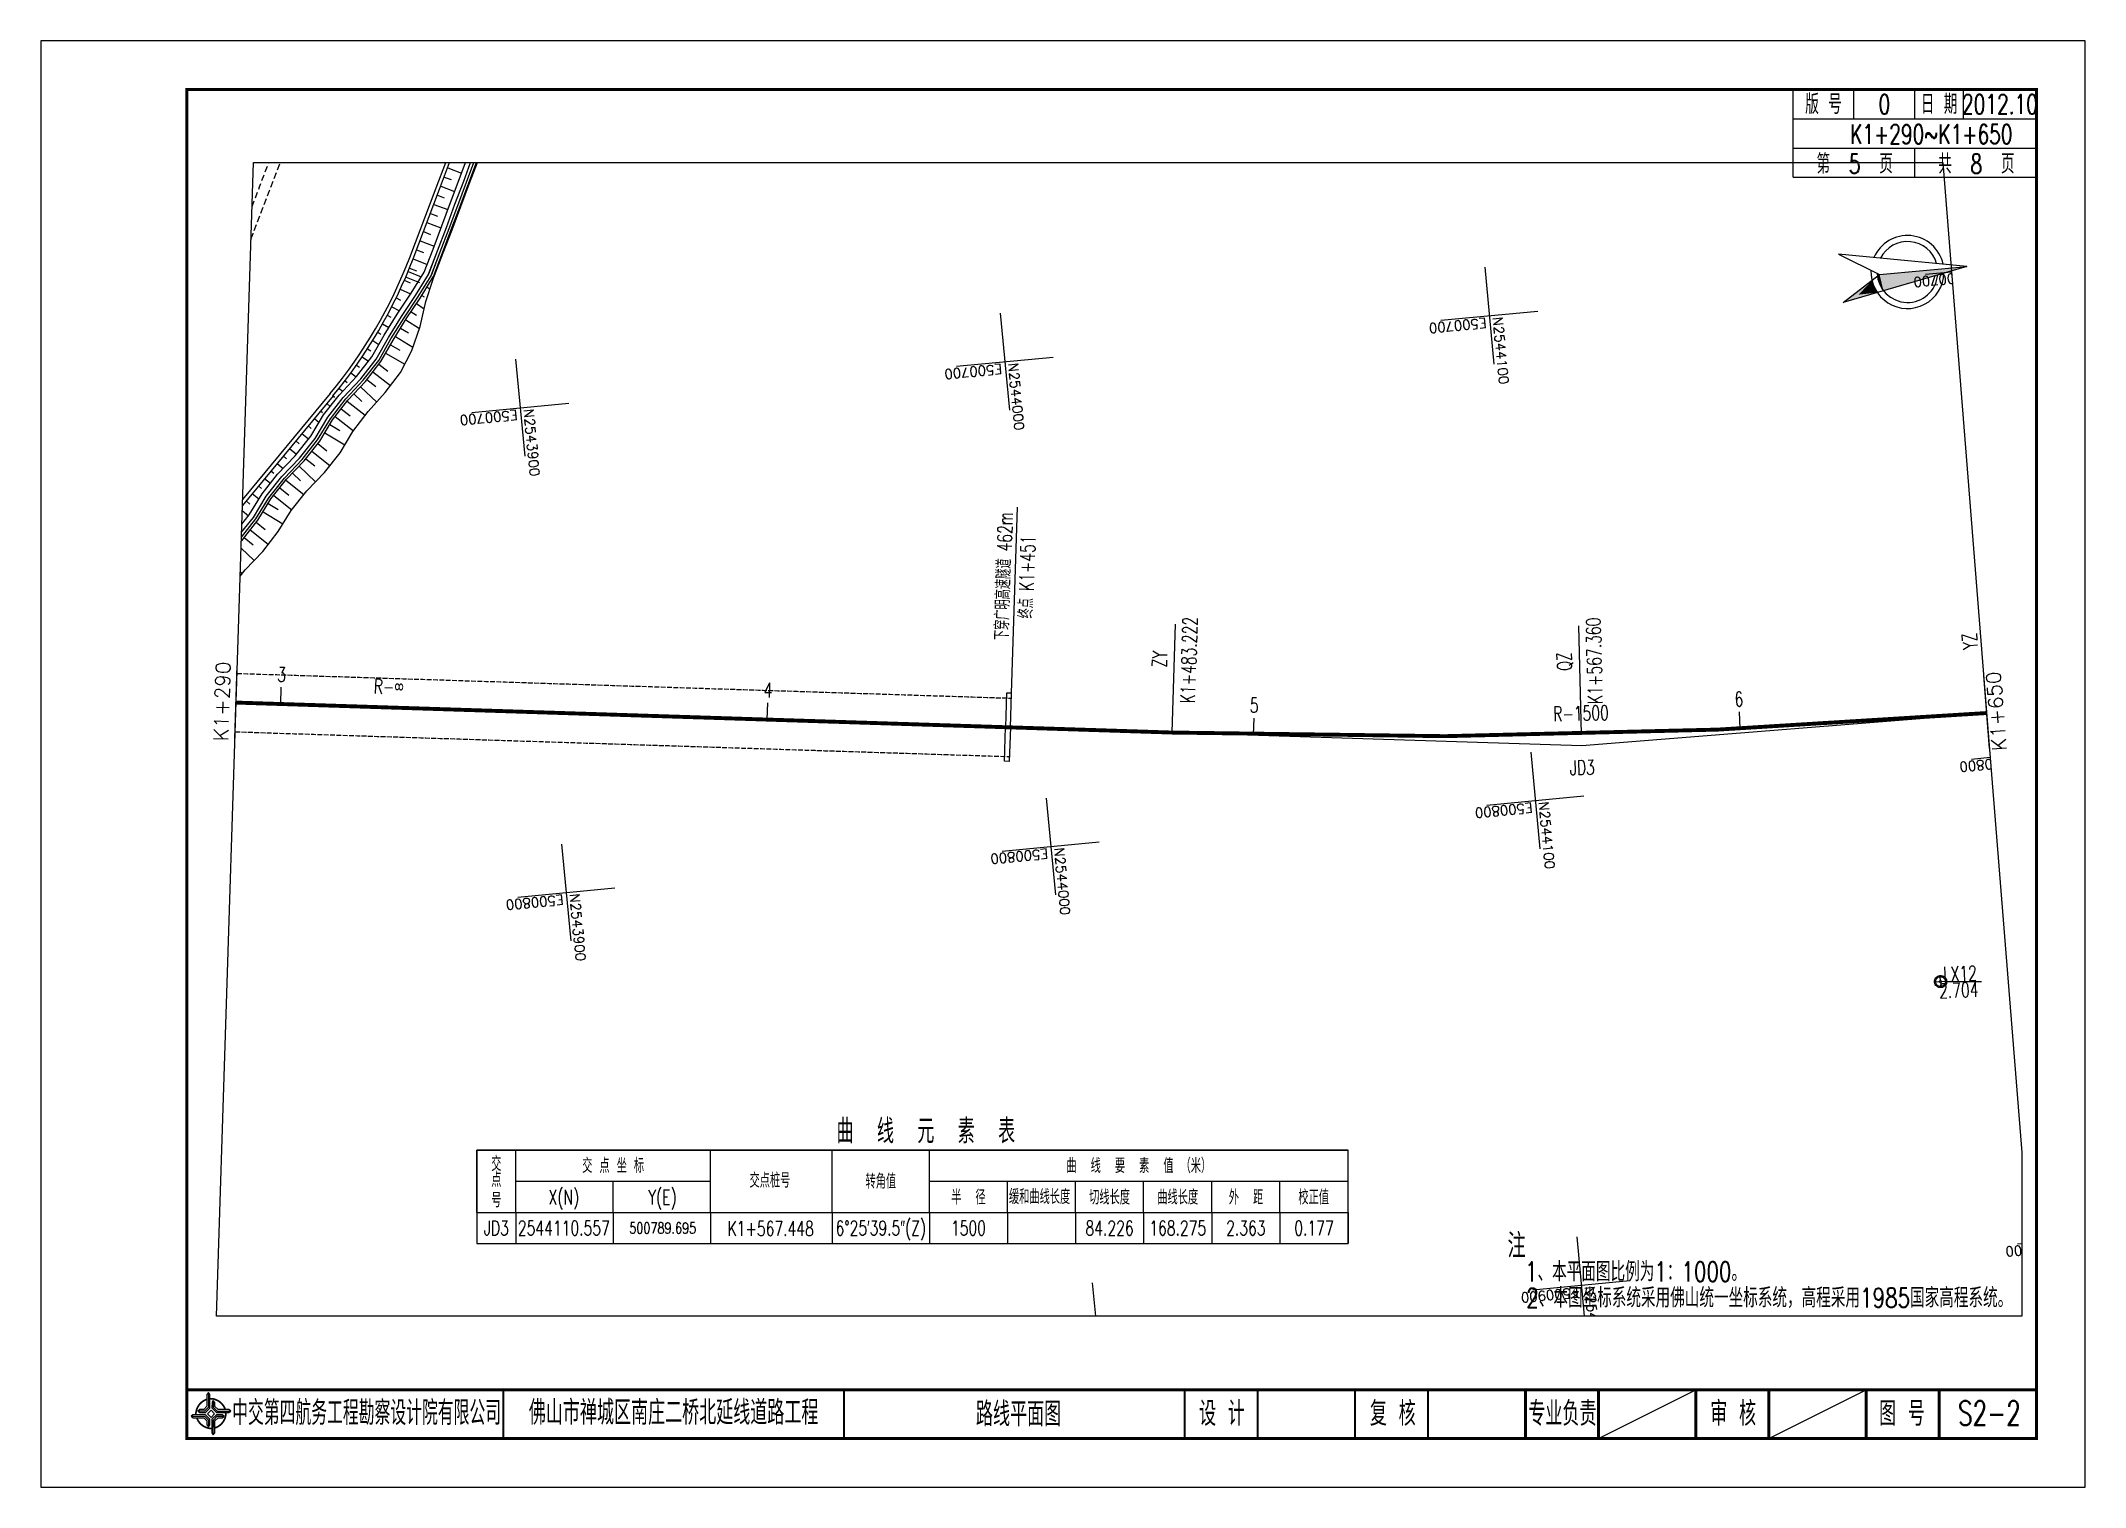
# Paper-space layout '平面图005' of a CAD drawing. Header units: inches, sheet in millimetres. Extents: x -7 to 413, y -20 to 277.
# The model-space entities are those that its viewports show. They can reach past a viewport. Long polylines and large blocks are cut down to what shows.
import ezdxf
from ezdxf.enums import TextEntityAlignment as Align

# ---------------------------------------------------------------- set-up
doc = ezdxf.new("R2010")
doc.units = ezdxf.units.IN
doc.linetypes.add('DASHED', pattern=[19.05, 12.7, -6.35])
doc.linetypes.add('SuiDao_XUXIAN', pattern=[1.3, 1, -0.3])
for name, color, linetype in [('0-段落划分', 2, 'Continuous'), ('canshu', 7, 'Continuous'), ('circle', 3, 'Continuous'), ('HIDE_B', 7, 'Continuous'), ('station', 6, 'Continuous'), ('zhix', 7, 'Continuous'), ('内起讫桩号', 7, 'Continuous'), ('图框', 7, 'Continuous'), ('坐标网', 2, 'Continuous'), ('控制导线点', 7, 'Continuous'), ('文字', 7, 'Continuous'), ('构造物', 5, 'Continuous'), ('标题栏', 7, 'Continuous'), ('次轮廓线', 7, 'Continuous'), ('红色线', 1, 'Continuous'), ('表头', 6, 'Continuous'), ('表线', 7, 'Continuous'), ('表行', 7, 'Continuous'), ('要素桩', 7, 'Continuous'), ('隧道', 6, 'Continuous')]:
    doc.layers.add(name, color=color, linetype=linetype)
doc.styles.add('GTF_XW', font='simplex1.shx', dxfattribs={"width": 0.7, "bigfont": 'hztxt.shx'})
doc.styles.get("Standard").update_dxf_attribs({"font": 'simplex1.shx', "width": 0.7, "bigfont": 'hztxt.shx'})
doc.styles.add('内起讫桩号', font='simplex1.shx', dxfattribs={"width": 0.7, "bigfont": 'hztxt.shx'})
doc.styles.add('表头', font='simplex1.shx', dxfattribs={"width": 0.7, "bigfont": 'hztxt.shx'})
doc.styles.add('表行', font='simplex1.shx', dxfattribs={"width": 0.7, "bigfont": 'hztxt.shx'})
doc.styles.add('隧道', font='simplex1.shx', dxfattribs={"width": 0.75, "bigfont": 'hztxt.shx'})

psp = doc.layouts.new('平面图005')

# ---------------------------------------------------------------- texts
at = {"layer": '图框', "width": 0.75}
for s, height, p in [('注', 5, (293.82, 27.09)), ('   1、本平面图比例为1：1000。', 4, (290.71, 22.24)), ('   2、本图坐标系统采用佛山统一坐标系统，高程采用1985国家高程系统。', 4, (290.97, 16.88))]:
    psp.add_text(s, height=height, dxfattribs=at).set_placement(p)
at = {"layer": '图框'}
for s, width, p in [('中交第四航务工程勘察设计院有限公司', 0.65, (59.43, -4.75)), ('佛山市禅城区南庄二桥北延线道路工程', 0.7, (122.5, -4.69)), ('设 计', 0.7, (235.16, -4.91)), ('复 核', 0.7, (270.26, -4.91))]:
    psp.add_text(s, height=5, dxfattribs=dict(at, width=width)).set_placement(p, align=Align.MIDDLE_CENTER)
at = {"layer": '图框', "linetype": 'Continuous', "width": 0.7}
for s, p in [('专业负责', (305.11, -4.91)), ('审 核', (340.19, -4.91)), ('图 号', (374.88, -4.91)), ('S2-2', (392.84, -4.8))]:
    psp.add_text(s, height=5, dxfattribs=at).set_placement(p, align=Align.MIDDLE_CENTER)
at = {"layer": '图框', "width": 0.7}
psp.add_attdef('路线平面图', text='图 纸 名 称', height=5, dxfattribs=at).set_placement((193.37, -5), align=Align.MIDDLE_CENTER)
at = {"layer": '文字', "width": 0.7}
for s, p in [('版 号', (358.75, 264)), ('0', (371.25, 264)), ('日 期', (382.5, 264)), ('2012.10', (395, 264))]:
    psp.add_text(s, height=4, dxfattribs=at).set_placement(p, align=Align.MIDDLE_CENTER)
for s, p in [('K1+290~K1+650', (364.22, 255.85)), ('第  5  页', (357.32, 249.76)), ('共  8  页', (382.32, 249.76))]:
    psp.add_text(s, height=4, dxfattribs=at).set_placement(p)

msp = doc.modelspace()

# ---------------------------------------------------------------- texts
at = {"layer": 'canshu', "style": 'GTF_XW', "width": 0.7}
for s, rotation, p in [('R-1500', 85.9587, (500783.06, 2544111.03)), ('JD3', 85.9587, (500794.18, 2544110.24)), ('R-∞', 82.7449, (500754.46, 2543867.7))]:
    msp.add_text(s, height=3, rotation=rotation, dxfattribs=at).set_placement(p, align=Align.MIDDLE)
at = {"layer": 'station', "style": 'GTF_XW', "width": 0.7}
for s, rotation, p in [('6', 87.2054, (500784.72, 2544143.53)), ('5', 83.3857, (500776.54, 2544044.19)), ('4', 82.7449, (500764.01, 2543945.03)), ('3', 82.7449, (500751.38, 2543845.83))]:
    msp.add_text(s, height=3, rotation=rotation, dxfattribs=at).set_placement(p, align=Align.CENTER)
at = {"layer": '坐标网', "style": 'GTF_XW'}
for s, p in [('N2544200', (500700.4, 2544200.67)), ('N2544200', (500800.4, 2544200.67)), ('N2544200', (500900.4, 2544200.67)), ('N2544100', (500700.4, 2544100.67)), ('N2544100', (500800.4, 2544100.67)), ('N2544100', (500900.4, 2544100.67)), ('N2544000', (500700.4, 2544000.67)), ('N2544000', (500800.4, 2544000.67)), ('N2544000', (500900.4, 2544000.67)), ('N2543900', (500700.4, 2543900.67)), ('N2543900', (500800.4, 2543900.67)), ('N2543900', (500900.4, 2543900.67))]:
    msp.add_text(s, height=2, dxfattribs=at).set_placement(p)
for s, p in [('E500700', (500700.4, 2544199.33)), ('E500800', (500800.4, 2544199.33)), ('E500900', (500900.4, 2544199.33)), ('E500700', (500700.4, 2544099.33)), ('E500800', (500800.4, 2544099.33)), ('E500900', (500900.4, 2544099.33)), ('E500700', (500700.4, 2543999.33)), ('E500800', (500800.4, 2543999.33)), ('E500900', (500900.4, 2543999.33)), ('E500700', (500700.4, 2543899.33)), ('E500800', (500800.4, 2543899.33)), ('E500900', (500900.4, 2543899.33))]:
    msp.add_text(s, height=2, rotation=270, dxfattribs=at).set_placement(p)
at = {"layer": '控制导线点', "ltscale": 1000, "width": 0.7}
for s, rotation, p in [('2.706', 91.9824, (500650.8, 2544221.59, -1.19)), ('LX12', 86.5524, (500843.83, 2544186.96, -2.77)), ('2.704', 86.5524, (500847.24, 2544186.96, -2.77)), ('LX10', 91.9824, (500909.34, 2544030.46, -3.9)), ('1.574', 91.9824, (500912.81, 2544030.74, -3.9))]:
    msp.add_text(s, height=3, rotation=rotation, dxfattribs=at).set_placement(p, align=Align.MIDDLE_RIGHT)
at = {"layer": '要素桩', "style": 'GTF_XW', "width": 0.7}
for s, rotation, p in [('K1+651.497', 179.1725, (500775.96, 2544197.99)), ('YZ', 179.1725, (500775.87, 2544191.99)), ('K1+567.360', 175.9587, (500772.59, 2544114.77)), ('QZ', 175.9587, (500772.16, 2544108.79)), ('K1+483.222', 172.7449, (500764.56, 2544031.88)), ('ZY', 172.7449, (500763.8, 2544025.92))]:
    msp.add_text(s, height=3, rotation=rotation, dxfattribs=at).set_placement(p, align=Align.MIDDLE)
at = {"layer": '隧道', "style": '隧道', "width": 0.7}
for s, p in [('终点 K1+451', (500744.41, 2544000.34)), ('下穿广明高速隧道 462m', (500743.81, 2543995.58))]:
    msp.add_text(s, height=3, rotation=172.7449, dxfattribs=at).set_placement(p, align=Align.MIDDLE_CENTER)

# ---------------------------------------------------------------- blocks, each defined once
blk = doc.blocks.new('TK.SBZ')
at = {"layer": '标题栏'}
blk.add_line((-15, 0), (15, 0), dxfattribs=at)
at = {"layer": '内起讫桩号', "style": '内起讫桩号'}
blk.add_attdef('0001', text='', height=2.5, dxfattribs=at).set_placement((0, 1), align=Align.BOTTOM_CENTER)
blk = doc.blocks.new('TK.EBZ')
at = {"layer": '标题栏'}
blk.add_line((-15, 0), (15, 0), dxfattribs=at)
at = {"layer": '内起讫桩号', "style": '内起讫桩号'}
blk.add_attdef('0001', text='', height=2.5, dxfattribs=at).set_placement((0, -1), align=Align.TOP_CENTER)
blk = doc.blocks.new('*U18')
at = {"linetype": 'Continuous'}
for points in [[(7.37, -20.86), (4.74, -14.23), (2.1, -14.85)], [(7.37, -20.86), (2.1, -14.85), (10, -27.5)], [(7.37, -20.86), (7.24, -13.14), (4.74, -14.23)], [(7.37, -20.86), (10, -27.5), (7.24, -13.14)]]:
    blk.add_solid(points, dxfattribs=at)
blk = doc.blocks.new('*U17')
at = {"linetype": 'Continuous'}
for points in [[(0, 24.5), (0, -11.5), (6.74, -10.53)], [(0.62, -12.48), (6.74, -10.53), (0, -11.5)], [(6.74, -10.53), (0.62, -12.48), (3.8, -11.91)]]:
    blk.add_solid(points, dxfattribs=at)
blk = doc.blocks.new('TK.ZBZ')
for p, q in [((0, 24.5), (-10, -27.5)), ((0, -11.5), (0, 24.5)), ((0, 24.5), (10, -27.5)), ((-10, -27.5), (0, -11.5)), ((10, -27.5), (0, -11.5))]:
    blk.add_line(p, q)
for radius, start, end in [(15, 97.08036, 241.14858), (12.5, 100.83878, 237.39017), (15, 261.96927, 82.91964), (12.5, 267.17751, 79.16122)]:
    blk.add_arc((0, 0), radius, start, end)
at = {"linetype": 'Continuous'}
for name in ['*U17', '*U18']:
    blk.add_blockref(name, (0, 0), dxfattribs=at)
blk = doc.blocks.new('曲线元素表带坐标无要素桩表行')
at = {"layer": '表线'}
for p, q in [((-179, 0), (-179, -12.8)), ((-163, 0), (-163, -12.8)), ((-123, 0), (-123, -12.8)), ((-83, 0), (-83, -12.8)), ((-33, 0), (-33, -12.8)), ((7, 0), (7, -12.8)), ((39, 0), (39, -12.8)), ((67, 0), (67, -12.8)), ((95, 0), (95, -12.8)), ((123, 0), (123, -12.8)), ((151, 0), (151, -12.8)), ((179, 0), (179, -12.8)), ((-179, -12.8), (179, -12.8))]:
    blk.add_line(p, q, dxfattribs=at)
at = {"layer": '表行', "style": '表行'}
for tag, width, p in [('JDNAME', 0.75, (-171, -6.4)), ('XN', 0.75, (-143.25, -6.4)), ('YE', 0.75, (-102.62, -6.4)), ('JDZH', 0.75, (-58.27, -6.59)), ('ZHUANJ', 0.65, (-13, -6.4)), ('RR', 0.75, (23, -6.4)), ('S1_S2', 0.75, (53, -6.4)), ('T1_T2', 0.75, (81, -6.4)), ('SC', 0.75, (109, -6.4)), ('EE', 0.75, (137, -6.4)), ('S_T', 0.75, (165, -6.4))]:
    blk.add_attdef(tag, text='', height=4.5, dxfattribs=dict(at, width=width)).set_placement(p, align=Align.MIDDLE_CENTER)
blk = doc.blocks.new('曲线元素表带坐标无要素桩表头')
at = {"layer": '表线'}
for p, q in [((-179, 25.6), (179, 25.6)), ((-179, 0), (-179, 25.6)), ((179, 0), (179, 25.6))]:
    blk.add_line(p, q, dxfattribs=at)
at = {"layer": '表线', "color": 7}
for p, q in [((-163, 0), (-163, 25.6)), ((-83, 0), (-83, 25.6)), ((-33, 0), (-33, 25.6)), ((7, 0), (7, 25.6)), ((-163, 12.8), (-83, 12.8)), ((-123, 0), (-123, 12.8)), ((7, 12.8), (179, 12.8)), ((39, 0), (39, 12.8)), ((67, 0), (67, 12.8)), ((95, 0), (95, 12.8)), ((123, 0), (123, 12.8)), ((151, 0), (151, 12.8)), ((-179, 0), (179, 0))]:
    blk.add_line(p, q, dxfattribs=at)
at = {"layer": '表头', "color": 7, "style": '表头', "width": 0.7}
for s, height, p in [('曲  线  元  素  表', 10, (5.5, 33.38)), ('点', 6, (-171, 13.5)), ('交', 6, (-171, 20)), ('交 点 坐 标', 6, (-123, 19.25)), ('交点桩号', 6, (-58.56, 13.19)), ('曲  线  要  素  值 （米）', 6, (93, 19.2)), ('号', 6, (-171, 5.13)), ('X(N)', 6, (-143.25, 6.25)), ('Y(E)', 6, (-102.75, 6.25)), ('转角值', 6, (-13, 12.8)), ('半  径', 6, (23, 6.25)), ('缓和曲线长度', 6, (52.24, 6.45)), ('切线长度', 6, (81, 6.25)), ('曲线长度', 6, (109, 6.25)), ('外  距', 6, (137.06, 6.25)), ('校正值', 6, (164.88, 6.25))]:
    blk.add_text(s, height=height, dxfattribs=at).set_placement(p, align=Align.MIDDLE_CENTER)
blk = doc.blocks.new('tb')
at = {"lineweight": -3}
h = blk.add_hatch(color=256, dxfattribs=at)
h.paths.add_polyline_path([(-1.23, -0.13), (-3.78, -0.14), (-4.14, -0.41), (-1.4, -0.44), (-0.56, -1.24), (-0.54, -2.62), (-0.27, -2.2), (-0.26, -1.06)])
h.paths.add_polyline_path([(0.13, -1.08), (0.14, -3.86), (0.41, -4.26), (0.44, -1.24), (1.25, -0.43), (2.66, -0.43), (2.26, -0.16), (1.07, -0.15)])
h.paths.add_polyline_path([(1.08, 0.3), (3.62, 0.3), (4.02, 0.56), (1.25, 0.57), (0.43, 1.39), (0.43, 2.8), (0.16, 2.41), (0.15, 1.24)])
h.paths.add_polyline_path([(-0.28, 1.21), (-0.28, 3.99), (-0.56, 4.39), (-0.57, 1.41), (-1.38, 0.6), (-2.74, 0.56), (-2.33, 0.3), (-1.2, 0.29)])
for p, q in [((-0.56, 4.39), (-0.57, 1.41)), ((-1.38, 0.6), (-2.74, 0.56)), ((-0.57, 1.41), (-1.38, 0.6)), ((0.43, 2.8), (0.43, 1.39)), ((0.43, 1.39), (1.25, 0.57)), ((1.25, 0.57), (4.02, 0.56)), ((-4.14, -0.41), (-1.4, -0.44)), ((-1.4, -0.44), (-0.56, -1.24)), ((-0.56, -1.24), (-0.54, -2.62)), ((0.41, -4.26), (0.44, -1.24)), ((0.44, -1.24), (1.25, -0.43)), ((1.25, -0.43), (2.66, -0.43))]:
    blk.add_line(p, q, dxfattribs=at)
at = {"lineweight": -3, "flags": 128}
for points in [[(-0.9, 3.99), (-0.9, 1.58), (-1.53, 0.91), (-2.34, 0.91), (-2.74, 0.56), (-2.33, 0.3), (-1.2, 0.29), (-0.28, 1.21), (-0.28, 3.99), (-0.56, 4.39)], [(-0.04, 0.77), (0.68, 0.04), (-0.04, -0.69), (-0.77, 0.05)], [(3.62, 0.92), (1.43, 0.92), (0.77, 1.54), (0.77, 2.38), (0.43, 2.8), (0.16, 2.41), (0.15, 1.24), (1.08, 0.3), (3.62, 0.3), (4.02, 0.56)], [(-3.73, -0.76), (-1.54, -0.76), (-0.89, -1.39), (-0.89, -2.21), (-0.54, -2.62), (-0.27, -2.2), (-0.26, -1.06), (-1.23, -0.13), (-3.78, -0.14), (-4.14, -0.41)], [(0.75, -3.85), (0.75, -1.43), (1.4, -0.78), (2.26, -0.78), (2.66, -0.43), (2.26, -0.16), (1.07, -0.15), (0.13, -1.08), (0.14, -3.86), (0.41, -4.26)]]:
    blk.add_lwpolyline(points, close=True, dxfattribs=at)
at = {"lineweight": -3, "const_width": 0.35, "flags": 128}
for points in [[(-0.9, 3.02, 0.324167), (-3.16, -0.14)], [(2.88, 0.92, 0.324403), (-0.24, 3.15)], [(0.75, -2.86, 0.325418), (3.02, 0.26)], [(-2.98, -0.76, 0.322976), (0.14, -2.98)]]:
    blk.add_lwpolyline(points, format="xyb", dxfattribs=at)
blk = doc.blocks.new('123')
at = {"layer": '图框', "linetype": 'Continuous'}
for points in [[(-7.5, 277), (-7.5, -20)], [(412.5, 277), (-7.5, 277)], [(412.5, -20), (412.5, 277)], [(-7.5, -20), (412.5, -20)]]:
    blk.add_lwpolyline(points, dxfattribs=at)
blk = doc.blocks.new('A$C3A006F90')
at = {"layer": '0-段落划分', "color": 2, "linetype": 'Continuous'}
for p, q in [((500642.25, 2543899.07), (500642.28, 2543899.13)), ((500644.05, 2543898.2), (500644.12, 2543898.34)), ((500642.37, 2543893.32), (500643.69, 2543896.04)), ((500644.17, 2543892.44), (500644.83, 2543893.8)), ((500645.85, 2543897.32), (500645.89, 2543897.4)), ((500645.97, 2543891.57), (500647.29, 2543894.29)), ((500647.65, 2543896.45), (500647.73, 2543896.62)), ((500649.45, 2543895.58), (500649.49, 2543895.66)), ((500651.24, 2543894.7), (500651.33, 2543894.88)), ((500653.04, 2543893.82), (500653.09, 2543893.91)), ((500647.76, 2543890.69), (500648.43, 2543892.05)), ((500649.56, 2543889.81), (500650.89, 2543892.53)), ((500651.36, 2543888.93), (500652.02, 2543890.29)), ((500653.15, 2543888.05), (500654.49, 2543890.78)), ((500653.4, 2543893.65), (500653.44, 2543893.74)), ((500655.2, 2543892.77), (500655.28, 2543892.95)), ((500656.99, 2543891.9), (500657.04, 2543891.99)), ((500658.79, 2543891.02), (500658.87, 2543891.19)), ((500660.59, 2543890.15), (500660.63, 2543890.23)), ((500654.95, 2543887.17), (500655.62, 2543888.54)), ((500656.74, 2543886.29), (500658.09, 2543889.03)), ((500658.54, 2543885.4), (500659.22, 2543886.78)), ((500660.33, 2543884.52), (500661.69, 2543887.28)), ((500662.39, 2543889.28), (500662.47, 2543889.43)), ((500663.92, 2543882.75), (500665.29, 2543885.52)), ((500664.19, 2543888.4), (500664.22, 2543888.47)), ((500665.98, 2543887.52), (500666.06, 2543887.66)), ((500667.78, 2543886.63), (500667.81, 2543886.71)), ((500669.57, 2543885.74), (500669.64, 2543885.89)), ((500662.12, 2543883.63), (500662.81, 2543885.02)), ((500665.71, 2543881.86), (500666.4, 2543883.25)), ((500667.5, 2543880.97), (500668.88, 2543883.74)), ((500669.29, 2543880.08), (500669.98, 2543881.46)), ((500669.94, 2543879.72), (500671.31, 2543882.3)), ((500671.08, 2543879.19), (500672.41, 2543881.86)), ((500671.36, 2543884.86), (500671.4, 2543884.93)), ((500671.73, 2543884.65), (500671.79, 2543884.76)), ((500673.54, 2543883.25), (500673.97, 2543883.83)), ((500675.13, 2543882.04), (500675.49, 2543882.51)), ((500676.69, 2543880.8), (500677.88, 2543882.25)), ((500671.7, 2543878.76), (500672.33, 2543879.9)), ((500673.43, 2543877.77), (500674.61, 2543879.79)), ((500675.15, 2543876.74), (500675.68, 2543877.62)), ((500676.85, 2543875.68), (500677.81, 2543877.19)), ((500678.25, 2543879.53), (500679.08, 2543880.56)), ((500679.8, 2543878.28), (500681.82, 2543880.92)), ((500681.39, 2543877.06), (500682.54, 2543878.57)), ((500682.98, 2543875.85), (500685.56, 2543879.23)), ((500686.23, 2543873.52), (500688.85, 2543877.25)), ((500678.52, 2543874.59), (500678.97, 2543875.26)), ((500680.17, 2543873.47), (500681.03, 2543874.7)), ((500681.81, 2543872.31), (500682.23, 2543872.89)), ((500684.6, 2543874.67), (500685.88, 2543876.5)), ((500688.34, 2543871.93), (500689.92, 2543873.6)), ((500689.8, 2543870.56), (500692.96, 2543873.92)), ((500683.41, 2543871.12), (500684.31, 2543872.3)), ((500685, 2543869.9), (500685.48, 2543870.52)), ((500686.55, 2543868.64), (500687.53, 2543869.84)), ((500691.25, 2543869.19), (500692.84, 2543870.87)), ((500692.61, 2543867.72), (500696.05, 2543870.76)), ((500688.09, 2543867.36), (500688.55, 2543867.9)), ((500689.6, 2543866.04), (500690.49, 2543867.05)), ((500691.08, 2543864.7), (500691.46, 2543865.11)), ((500693.94, 2543866.22), (500695.67, 2543867.75)), ((500695.28, 2543864.74), (500698.52, 2543868.16)), ((500696.73, 2543863.36), (500698.36, 2543865.08)), ((500698.18, 2543861.99), (500701.45, 2543865.44)), ((500692.53, 2543863.33), (500693.18, 2543864)), ((500693.96, 2543861.93), (500694.27, 2543862.23)), ((500693.96, 2543861.93), (500694.27, 2543862.23)), ((500695.37, 2543860.51), (500696.03, 2543861.17)), ((500699.72, 2543860.72), (500701.15, 2543862.64)), ((500701.33, 2543859.52), (500704.19, 2543863.39)), ((500696.78, 2543859.09), (500697.13, 2543859.44)), ((500698.2, 2543857.68), (500699.09, 2543858.57)), ((500699.61, 2543856.26), (500700.16, 2543856.81)), ((500701.02, 2543854.85), (500702.27, 2543856.09)), ((500703.39, 2543857.89), (500705.04, 2543859.61)), ((500704.84, 2543856.51), (500708.12, 2543859.95)), ((500706.28, 2543855.13), (500707.92, 2543856.84)), ((500707.63, 2543853.65), (500711.15, 2543856.7)), ((500702.43, 2543853.43), (500703.07, 2543854.07)), ((500703.85, 2543852.02), (500705.16, 2543853.33)), ((500708.94, 2543852.14), (500710.7, 2543853.66)), ((500710.26, 2543850.64), (500713.55, 2543854.05)), ((500705.26, 2543850.6), (500705.88, 2543851.22)), ((500706.67, 2543849.18), (500707.82, 2543850.33)), ((500708.08, 2543847.77), (500708.62, 2543848.3)), ((500711.71, 2543849.26), (500713.35, 2543850.96)), ((500713.15, 2543847.87), (500716.42, 2543851.28)), ((500714.67, 2543846.58), (500716.11, 2543848.49)), ((500716.27, 2543845.38), (500719.14, 2543849.2)), ((500709.5, 2543846.35), (500710.59, 2543847.45)), ((500710.91, 2543844.94), (500711.47, 2543845.5)), ((500712.32, 2543843.52), (500713.58, 2543844.78)), ((500718.3, 2543843.77), (500719.94, 2543845.48)), ((500719.75, 2543842.39), (500723.02, 2543845.81)), ((500713.74, 2543842.11), (500714.47, 2543842.83)), ((500715.15, 2543840.69), (500716.8, 2543842.33)), ((500716.56, 2543839.27), (500717.4, 2543840.11)), ((500717.97, 2543837.86), (500719.69, 2543839.57)), ((500721.19, 2543841), (500722.83, 2543842.71)), ((500722.54, 2543839.53), (500726.06, 2543842.6)), ((500723.86, 2543838.03), (500725.62, 2543839.56)), ((500725.19, 2543836.53), (500728.48, 2543839.96)), ((500719.39, 2543836.44), (500720.23, 2543837.28)), ((500720.8, 2543835.03), (500722.38, 2543836.61)), ((500726.63, 2543835.15), (500728.28, 2543836.86)), ((500728.07, 2543833.76), (500731.38, 2543837.19)), ((500722.21, 2543833.61), (500722.96, 2543834.36)), ((500723.62, 2543832.2), (500725.13, 2543833.7)), ((500725.04, 2543830.78), (500725.81, 2543831.55)), ((500726.45, 2543829.36), (500728.08, 2543830.99)), ((500729.6, 2543832.47), (500731.05, 2543834.38)), ((500731.19, 2543831.26), (500732.59, 2543833.11)), ((500727.86, 2543827.95), (500728.77, 2543828.86)), ((500729.28, 2543826.53), (500731.29, 2543828.54)), ((500730.69, 2543825.12), (500731.73, 2543826.15)), ((500732.1, 2543823.7), (500733.97, 2543825.56)), ((500733.51, 2543822.29), (500734.4, 2543823.17))]:
    blk.add_line(p, q, dxfattribs=at)
at = {"layer": '0-段落划分', "color": 2}
for p, q in [((500693.43, 2543861.4), (500764.21, 2543790.47)), ((500693.96, 2543861.93), (500764.74, 2543791))]:
    blk.add_line(p, q, dxfattribs=at)
at = {"layer": '0-段落划分', "color": 2, "linetype": 'Continuous', "flags": 128}
for points in [[(500652.82, 2543893.37), (500648.24, 2543895.61), (500643.65, 2543897.83), (500639.06, 2543900.05), (500634.47, 2543902.26), (500634.47, 2543902.26)], [(500652.82, 2543893.37), (500648.24, 2543895.61), (500643.65, 2543897.83), (500639.06, 2543900.05), (500634.47, 2543902.26), (500634.47, 2543902.26)], [(500653.04, 2543893.82), (500648.46, 2543896.06), (500643.87, 2543898.28), (500639.28, 2543900.5), (500634.69, 2543902.71), (500634.69, 2543902.71)], [(500653.13, 2543894), (500648.55, 2543896.23), (500643.94, 2543898.43), (500639.33, 2543900.59), (500634.72, 2543902.77), (500634.72, 2543902.77)], [(500652.12, 2543891.93), (500647.54, 2543894.17), (500642.96, 2543896.39), (500638.37, 2543898.61), (500633.78, 2543900.82), (500633.78, 2543900.82)], [(500652.56, 2543892.83), (500647.98, 2543895.07), (500643.39, 2543897.29), (500638.8, 2543899.51), (500634.21, 2543901.72), (500634.21, 2543901.72)], [(500652.56, 2543892.83), (500647.98, 2543895.07), (500643.39, 2543897.29), (500638.8, 2543899.51), (500634.21, 2543901.72), (500634.21, 2543901.72)], [(500670.43, 2543882.98), (500665.86, 2543885.24), (500661.28, 2543887.48), (500656.7, 2543889.71), (500652.12, 2543891.93), (500652.12, 2543891.93)], [(500670.87, 2543883.87), (500666.3, 2543886.13), (500661.73, 2543888.38), (500657.14, 2543890.6), (500652.56, 2543892.83), (500652.56, 2543892.83)], [(500671.14, 2543884.41), (500666.57, 2543886.67), (500661.99, 2543888.92), (500657.41, 2543891.14), (500652.82, 2543893.37), (500652.82, 2543893.37)], [(500686.68, 2543870.64), (500682.51, 2543873.57), (500678.46, 2543876.67), (500674.49, 2543879.89), (500670.43, 2543882.98), (500670.43, 2543882.98)], [(500705.69, 2543862.28), (500701.59, 2543865.31), (500697.81, 2543868.82), (500694.29, 2543872.69), (500690.5, 2543876.19), (500690.5, 2543876.19)], [(500701.73, 2543856.61), (500697.64, 2543859.64), (500693.9, 2543863.18), (500690.43, 2543867.11), (500686.68, 2543870.64), (500686.68, 2543870.64)], [(500702.3, 2543857.43), (500698.21, 2543860.46), (500694.47, 2543864), (500691, 2543867.93), (500687.24, 2543871.46), (500687.24, 2543871.46)], [(500702.3, 2543857.43), (500698.21, 2543860.46), (500694.47, 2543864), (500691, 2543867.93), (500687.24, 2543871.46), (500687.24, 2543871.46)], [(500702.65, 2543857.92), (500698.56, 2543860.96), (500694.81, 2543864.5), (500691.34, 2543868.43), (500687.58, 2543871.96), (500687.58, 2543871.96)], [(500702.65, 2543857.92), (500698.56, 2543860.96), (500694.81, 2543864.5), (500691.34, 2543868.43), (500687.58, 2543871.96), (500687.58, 2543871.96)], [(500702.93, 2543858.33), (500698.84, 2543861.37), (500695.1, 2543864.91), (500691.62, 2543868.84), (500687.87, 2543872.37), (500687.87, 2543872.37)], [(500720.63, 2543848.08), (500716.56, 2543851.15), (500712.85, 2543854.73), (500709.42, 2543858.71), (500705.69, 2543862.28), (500705.69, 2543862.28)], [(500716.66, 2543842.47), (500712.59, 2543845.52), (500708.89, 2543849.09), (500705.45, 2543853.05), (500701.73, 2543856.61), (500701.73, 2543856.61)], [(500717.24, 2543843.28), (500713.17, 2543846.34), (500709.46, 2543849.91), (500706.03, 2543853.87), (500702.3, 2543857.43), (500702.3, 2543857.43)], [(500717.24, 2543843.28), (500713.17, 2543846.34), (500709.46, 2543849.91), (500706.03, 2543853.87), (500702.3, 2543857.43), (500702.3, 2543857.43)], [(500717.58, 2543843.77), (500713.52, 2543846.83), (500709.81, 2543850.4), (500706.37, 2543854.36), (500702.65, 2543857.92), (500702.65, 2543857.92)], [(500717.58, 2543843.77), (500713.52, 2543846.83), (500709.81, 2543850.4), (500706.37, 2543854.36), (500702.65, 2543857.92), (500702.65, 2543857.92)], [(500717.87, 2543844.18), (500713.8, 2543847.24), (500710.09, 2543850.81), (500706.66, 2543854.77), (500702.93, 2543858.33), (500702.93, 2543858.33)], [(500732.52, 2543836.29), (500731.53, 2543837.04), (500727.82, 2543840.6), (500724.36, 2543844.53), (500720.63, 2543848.08), (500720.63, 2543848.08)], [(500732.49, 2543829.64), (500728.44, 2543832.72), (500724.74, 2543836.28), (500721.3, 2543840.22), (500717.58, 2543843.77), (500717.58, 2543843.77)], [(500732.49, 2543829.64), (500728.44, 2543832.72), (500724.74, 2543836.28), (500721.3, 2543840.22), (500717.58, 2543843.77), (500717.58, 2543843.77)], [(500732.78, 2543830.05), (500728.73, 2543833.13), (500725.03, 2543836.69), (500721.59, 2543840.63), (500717.87, 2543844.18), (500717.87, 2543844.18)], [(500731.56, 2543828.34), (500727.51, 2543831.42), (500723.81, 2543834.98), (500720.37, 2543838.91), (500716.66, 2543842.47), (500716.66, 2543842.47)], [(500732.14, 2543829.15), (500728.09, 2543832.23), (500724.39, 2543835.79), (500720.95, 2543839.73), (500717.24, 2543843.28), (500717.24, 2543843.28)], [(500732.14, 2543829.15), (500728.09, 2543832.23), (500724.39, 2543835.79), (500720.95, 2543839.73), (500717.24, 2543843.28), (500717.24, 2543843.28)], [(500733.86, 2543826.14), (500731.56, 2543828.34), (500731.56, 2543828.34)], [(500733.86, 2543826.14), (500731.56, 2543828.34), (500731.56, 2543828.34)], [(500733.56, 2543827.8), (500732.14, 2543829.15), (500732.14, 2543829.15)], [(500733.56, 2543827.8), (500732.14, 2543829.15), (500732.14, 2543829.15)], [(500733.38, 2543828.79), (500732.49, 2543829.64), (500732.49, 2543829.64)], [(500733.38, 2543828.79), (500732.49, 2543829.64), (500732.49, 2543829.64)], [(500733.23, 2543829.62), (500732.78, 2543830.05), (500732.78, 2543830.05)]]:
    blk.add_lwpolyline(points, dxfattribs=at)
for points in [[(500687.87, 2543872.37), (500683.7, 2543875.3), (500679.64, 2543878.4), (500675.67, 2543881.63), (500671.57, 2543884.74, 0.047339), (500671.47, 2543884.8), (500666.79, 2543887.12), (500662.21, 2543889.36), (500657.63, 2543891.59), (500653.04, 2543893.82), (500653.04, 2543893.82)], [(500690.5, 2543876.19), (500686.2, 2543878.94), (500681.47, 2543881.07), (500676.43, 2543882.73), (500672.2, 2543884.62, -0.009833), (500672.18, 2543884.63), (500666.86, 2543887.27), (500662.29, 2543889.52), (500657.71, 2543891.76), (500653.13, 2543894), (500653.13, 2543894)], [(500687.24, 2543871.46), (500683.08, 2543874.39), (500679.02, 2543877.49), (500675.05, 2543880.72), (500670.99, 2543883.8, 0.047344), (500670.9, 2543883.86), (500666.3, 2543886.13), (500661.73, 2543888.38), (500657.14, 2543890.6), (500652.56, 2543892.83), (500652.56, 2543892.83)], [(500687.58, 2543871.96), (500683.41, 2543874.89), (500679.36, 2543877.99), (500675.39, 2543881.21), (500671.31, 2543884.31, 0.047341), (500671.21, 2543884.37), (500666.57, 2543886.67), (500661.99, 2543888.92), (500657.41, 2543891.14), (500652.82, 2543893.37), (500652.82, 2543893.37)]]:
    blk.add_lwpolyline(points, format="xyb", dxfattribs=at)
at = {"layer": '0-段落划分', "color": 2, "linetype": 'DASHED', "lineweight": -3, "ltscale": 0.1, "flags": 128}
for points in [[(500760.93, 2543756.55), (500756.65, 2543759.11), (500752.5, 2543761.92), (500748.49, 2543764.98), (500744.6, 2543768.26), (500740.81, 2543771.74), (500737.1, 2543775.39), (500733.47, 2543779.18), (500729.91, 2543783.1), (500726.39, 2543787.12), (500722.9, 2543791.22), (500719.43, 2543795.37), (500715.98, 2543799.55), (500712.51, 2543803.73), (500709.03, 2543807.89), (500705.52, 2543812.01), (500701.97, 2543816.06), (500698.35, 2543820.01), (500694.68, 2543823.85), (500690.92, 2543827.54), (500687.07, 2543831.06), (500683.12, 2543834.4), (500679.05, 2543837.51), (500674.86, 2543840.38), (500670.52, 2543842.98), (500667.63, 2543844.52)], [(500760.04, 2543754.94), (500755.75, 2543757.48), (500751.61, 2543760.3), (500747.6, 2543763.35), (500743.7, 2543766.62), (500739.91, 2543770.08), (500736.2, 2543773.71), (500732.57, 2543777.49), (500728.99, 2543781.4), (500725.47, 2543785.4), (500721.97, 2543789.48), (500718.5, 2543793.61), (500715.03, 2543797.76), (500711.56, 2543801.93), (500708.08, 2543806.07), (500704.56, 2543810.17), (500701, 2543814.19), (500697.38, 2543818.13), (500693.7, 2543821.95), (500689.93, 2543825.62), (500686.08, 2543829.14), (500682.13, 2543832.45), (500678.06, 2543835.56), (500673.86, 2543838.42), (500669.53, 2543841.02), (500666.64, 2543842.55)]]:
    blk.add_lwpolyline(points, dxfattribs=at)
at = {"layer": '0-段落划分', "color": 2}
for centre, radius, start, end in [((499218.53, 2540962.97), 3257.2, 63.59377, 65.74053), ((499218.53, 2540962.97), 3257.95, 63.59377, 65.74053), ((500622.64, 2543790.76), 100, 44.9398, 63.5938), ((500622.64, 2543790.76), 100.75, 44.9398, 63.5938)]:
    blk.add_arc(centre, radius, start, end, dxfattribs=at)
at = {"layer": '0-段落划分', "color": 2, "linetype": 'DASHED', "lineweight": -3, "ltscale": 0.1}
for radius in [3223.2, 3225.4]:
    blk.add_arc((499218.53, 2540962.97), radius, 63.30267, 65.98841, dxfattribs=at)
blk = doc.blocks.new('控制导线点')
at = {"layer": '控制导线点'}
for p, q in [((500961.792, 2543567.946, 3.298), (500960.192, 2543567.946)), ((500962.192, 2543568.346, 3.298), (500962.192, 2543569.946)), ((500962.192, 2543567.546, 3.298), (500962.192, 2543565.946)), ((500962.592, 2543567.946, 3.298), (500964.192, 2543567.946))]:
    blk.add_line(p, q, dxfattribs=at)
for centre, radius in [((500962.192, 2543567.946), 2.5), ((500962.192, 2543567.946), 2), ((500962.192, 2543567.946, 3.298), 0.4)]:
    blk.add_circle(centre, radius, dxfattribs=at)

# ---------------------------------------------------------------- linework, layer by layer
at = {"layer": 'circle', "flags": 128}
msp.add_lwpolyline([(501098.74, 2542642), (501070.02, 2543056.24), (500722.15, 2543579.97), (500789.69, 2544110.56), (500796.25, 2544564.61), (500780.14, 2544704.36), (500785.15, 2545040.06)], dxfattribs=at)
at = {"layer": 'circle'}
for centre in [(500790.91, 2544194.77), (500779.06, 2544027.01)]:
    msp.add_circle(centre, 0, dxfattribs=at)
at = {"layer": 'station'}
for p, q in [((500789.28, 2544143.3), (500785.86, 2544143.47)), ((500781.08, 2544043.66), (500777.68, 2544044.06)), ((500768.55, 2543944.45), (500765.15, 2543944.88)), ((500755.92, 2543845.25), (500752.52, 2543845.68))]:
    msp.add_line(p, q, dxfattribs=at)
at = {"layer": 'zhix', "const_width": 0.8, "flags": 128}
msp.add_lwpolyline([(500738.36, 2543707.31), (500779.06, 2544027.01, 0.028053), (500790.91, 2544194.77), (500795.24, 2544494.72, 0.032326)], format="xyb", dxfattribs=at)
at = {"layer": '坐标网'}
for p, q in [((500700, 2544190), (500700, 2544210)), ((500800, 2544190), (500800, 2544210)), ((500900, 2544190), (500900, 2544210)), ((500690, 2544200), (500710, 2544200)), ((500790, 2544200), (500810, 2544200)), ((500890, 2544200), (500910, 2544200)), ((500700, 2544090), (500700, 2544110)), ((500800, 2544090), (500800, 2544110)), ((500900, 2544090), (500900, 2544110)), ((500690, 2544100), (500710, 2544100)), ((500790, 2544100), (500810, 2544100)), ((500890, 2544100), (500910, 2544100)), ((500700, 2543990), (500700, 2544010)), ((500800, 2543990), (500800, 2544010)), ((500900, 2543990), (500900, 2544010)), ((500690, 2544000), (500710, 2544000)), ((500790, 2544000), (500810, 2544000)), ((500890, 2544000), (500910, 2544000)), ((500700, 2543890), (500700, 2543910)), ((500800, 2543890), (500800, 2543910)), ((500900, 2543890), (500900, 2543910)), ((500690, 2543900), (500710, 2543900)), ((500790, 2543900), (500810, 2543900)), ((500890, 2543900), (500910, 2543900))]:
    msp.add_line(p, q, dxfattribs=at)
at = {"layer": '控制导线点'}
for p, q in [((500845.02, 2544180.62, -0.52), (500845.7, 2544187.77, -0.52)), ((500911.13, 2544024.56, -1.65), (500911.13, 2544031.25, -1.65))]:
    msp.add_line(p, q, dxfattribs=at)
at = {"layer": '构造物'}
msp.add_lwpolyline([(500791.07, 2544205.88), (500748.48, 2544220.4), (500749.04, 2544259.07)], dxfattribs=at)
at = {"layer": '构造物', "flags": 128}
msp.add_lwpolyline([(500810.72, 2544198.61), (500807.76, 2544201.46), (500810.78, 2544202.73), (500807.76, 2544201.46), (500774.38, 2544210.29), (500771.37, 2544209.02), (500774.38, 2544210.29), (500771.42, 2544213.15)], dxfattribs=at)
at = {"layer": '要素桩'}
for p, q in [((500790.91, 2544194.77), (500768.07, 2544195.1)), ((500787.34, 2544110.72), (500765.17, 2544112.29)), ((500779.06, 2544027.01), (500756.97, 2544029.82))]:
    msp.add_line(p, q, dxfattribs=at)
at = {"layer": '隧道'}
msp.add_line((500767.92, 2543994.93), (500729.99, 2543999.76), dxfattribs=at)
at = {"layer": '隧道', "linetype": 'SuiDao_XUXIAN', "flags": 128}
for points in [[(500748.88, 2543536.15), (500744.37, 2543547.61), (500744, 2543548.56), (500743.63, 2543549.52), (500743.27, 2543550.48), (500742.91, 2543551.44), (500742.55, 2543552.4), (500742.2, 2543553.36), (500741.85, 2543554.32), (500741.51, 2543555.29), (500741.16, 2543556.25), (500740.83, 2543557.22), (500740.49, 2543558.19), (500740.17, 2543559.16), (500739.84, 2543560.13), (500739.52, 2543561.1), (500739.2, 2543562.07), (500738.89, 2543563.05), (500738.58, 2543564.02), (500738.27, 2543565), (500737.97, 2543565.98), (500737.67, 2543566.96), (500737.38, 2543567.94), (500737.09, 2543568.92), (500736.8, 2543569.91), (500736.52, 2543570.89), (500736.24, 2543571.87), (500735.97, 2543572.86), (500735.7, 2543573.85), (500735.43, 2543574.84), (500735.17, 2543575.83), (500734.91, 2543576.82), (500734.66, 2543577.81), (500734.41, 2543578.8), (500734.16, 2543579.8), (500733.92, 2543580.79), (500733.68, 2543581.79), (500733.44, 2543582.78), (500733.21, 2543583.78), (500732.99, 2543584.78), (500732.76, 2543585.78), (500732.54, 2543586.78), (500732.33, 2543587.78), (500732.12, 2543588.78), (500731.91, 2543589.79), (500731.71, 2543590.79), (500731.51, 2543591.8), (500731.32, 2543592.8), (500731.13, 2543593.81), (500730.94, 2543594.81), (500730.76, 2543595.82), (500730.58, 2543596.83), (500730.4, 2543597.84), (500730.23, 2543598.85), (500730.07, 2543599.86), (500729.91, 2543600.87), (500729.75, 2543601.88), (500729.59, 2543602.89), (500729.44, 2543603.91), (500729.3, 2543604.92), (500729.15, 2543605.93), (500729.02, 2543606.95), (500728.88, 2543607.96), (500728.75, 2543608.98), (500728.63, 2543610), (500728.51, 2543611.01), (500728.39, 2543612.03), (500728.27, 2543613.05), (500728.16, 2543614.07), (500728.06, 2543615.08), (500727.96, 2543616.1), (500727.86, 2543617.12), (500727.77, 2543618.14), (500727.68, 2543619.16), (500727.59, 2543620.18), (500727.51, 2543621.2), (500727.43, 2543622.23), (500727.36, 2543623.25), (500727.29, 2543624.27), (500727.23, 2543625.29), (500727.17, 2543626.31), (500727.11, 2543627.33), (500727.06, 2543628.36), (500727.01, 2543629.38), (500726.97, 2543630.4), (500726.93, 2543631.43), (500726.89, 2543632.45), (500726.86, 2543633.47), (500726.83, 2543634.5), (500726.81, 2543635.52), (500726.79, 2543636.54), (500726.77, 2543637.57), (500726.76, 2543638.59), (500726.75, 2543639.62), (500726.75, 2543640.64), (500726.75, 2543641.66), (500726.75, 2543642.68), (500726.76, 2543643.71), (500726.77, 2543644.73), (500726.79, 2543645.75), (500726.81, 2543646.77), (500726.83, 2543647.79), (500726.86, 2543648.81), (500726.89, 2543649.83), (500726.92, 2543650.85), (500726.96, 2543651.87), (500727, 2543652.89), (500727.04, 2543653.9), (500727.08, 2543654.92), (500727.13, 2543655.94), (500727.19, 2543656.95), (500727.24, 2543657.97), (500727.3, 2543658.99), (500727.36, 2543660), (500727.42, 2543661.01), (500727.49, 2543662.03), (500727.56, 2543663.04), (500727.63, 2543664.05), (500727.7, 2543665.07), (500727.78, 2543666.08), (500727.86, 2543667.09), (500727.94, 2543668.1), (500728.02, 2543669.11), (500728.11, 2543670.12), (500728.19, 2543671.13), (500728.28, 2543672.14), (500728.37, 2543673.15), (500728.47, 2543674.15), (500728.56, 2543675.16), (500728.66, 2543676.17), (500728.76, 2543677.17), (500728.86, 2543678.18), (500728.96, 2543679.18), (500729.07, 2543680.19), (500729.17, 2543681.19), (500729.28, 2543682.19), (500729.39, 2543683.2), (500729.5, 2543684.2), (500729.61, 2543685.2), (500729.73, 2543686.2), (500729.84, 2543687.2), (500729.95, 2543688.2), (500730.07, 2543689.2), (500730.19, 2543690.2), (500730.31, 2543691.2), (500730.43, 2543692.2), (500730.55, 2543693.2), (500730.67, 2543694.2), (500730.79, 2543695.19), (500730.91, 2543696.19), (500731.03, 2543697.19), (500731.16, 2543698.18), (500731.28, 2543699.18), (500731.41, 2543700.17), (500731.53, 2543701.17), (500731.66, 2543702.16), (500731.78, 2543703.16), (500731.91, 2543704.15), (500732.03, 2543705.14), (500732.16, 2543706.14), (500732.29, 2543707.13), (500732.41, 2543708.12), (500732.54, 2543709.11), (500732.67, 2543710.1), (500732.79, 2543711.1), (500732.92, 2543712.09), (500733.04, 2543713.08), (500733.17, 2543714.07), (500733.3, 2543715.06), (500733.42, 2543716.06), (500733.55, 2543717.05), (500733.68, 2543718.04), (500733.8, 2543719.03), (500733.93, 2543720.02), (500734.06, 2543721.02), (500734.18, 2543722.01), (500734.31, 2543723), (500734.43, 2543723.99), (500734.56, 2543724.98), (500734.69, 2543725.98), (500734.81, 2543726.97), (500734.94, 2543727.96), (500735.07, 2543728.95), (500735.19, 2543729.94), (500735.32, 2543730.94), (500735.44, 2543731.93), (500735.57, 2543732.92), (500735.7, 2543733.91), (500735.82, 2543734.9), (500735.95, 2543735.9), (500736.08, 2543736.89), (500736.2, 2543737.88), (500736.33, 2543738.87), (500736.45, 2543739.86), (500736.58, 2543740.86), (500736.71, 2543741.85), (500736.83, 2543742.84), (500736.96, 2543743.83), (500737.09, 2543744.82), (500737.21, 2543745.82), (500737.34, 2543746.81), (500737.46, 2543747.8), (500737.59, 2543748.79), (500737.72, 2543749.78), (500737.84, 2543750.78), (500737.97, 2543751.77), (500738.1, 2543752.76), (500738.22, 2543753.75), (500738.35, 2543754.74), (500738.48, 2543755.74), (500738.6, 2543756.73), (500738.73, 2543757.72), (500738.85, 2543758.71), (500738.98, 2543759.7), (500739.11, 2543760.7), (500739.23, 2543761.69), (500739.36, 2543762.68), (500739.49, 2543763.67), (500739.61, 2543764.66), (500739.74, 2543765.66), (500739.86, 2543766.65), (500739.99, 2543767.64), (500740.12, 2543768.63), (500740.24, 2543769.62), (500740.37, 2543770.62), (500740.5, 2543771.61), (500740.62, 2543772.6), (500740.75, 2543773.59), (500740.87, 2543774.58), (500741, 2543775.58), (500741.13, 2543776.57), (500741.25, 2543777.56), (500741.38, 2543778.55), (500741.51, 2543779.54), (500741.63, 2543780.54), (500741.76, 2543781.53), (500741.88, 2543782.52), (500742.01, 2543783.51), (500742.14, 2543784.5), (500742.26, 2543785.5), (500742.39, 2543786.49), (500742.52, 2543787.48), (500742.64, 2543788.47), (500742.77, 2543789.46), (500742.9, 2543790.46), (500743.02, 2543791.45), (500743.15, 2543792.44), (500743.27, 2543793.43), (500743.4, 2543794.42), (500743.53, 2543795.42), (500743.65, 2543796.41), (500743.78, 2543797.4), (500743.91, 2543798.39), (500744.03, 2543799.38), (500744.16, 2543800.38), (500744.28, 2543801.37), (500744.41, 2543802.36), (500744.54, 2543803.35), (500744.66, 2543804.34), (500744.79, 2543805.34), (500744.92, 2543806.33), (500745.04, 2543807.32), (500745.17, 2543808.31), (500745.29, 2543809.3), (500745.42, 2543810.3), (500745.55, 2543811.29), (500745.67, 2543812.28), (500745.8, 2543813.27), (500745.93, 2543814.26), (500746.05, 2543815.26), (500746.18, 2543816.25), (500746.31, 2543817.24), (500746.43, 2543818.23), (500746.56, 2543819.22), (500746.68, 2543820.22), (500746.81, 2543821.21), (500746.94, 2543822.2), (500747.06, 2543823.19), (500747.19, 2543824.18), (500747.32, 2543825.18), (500747.44, 2543826.17), (500747.57, 2543827.16), (500747.69, 2543828.15), (500747.82, 2543829.14), (500747.95, 2543830.14), (500748.07, 2543831.13), (500748.2, 2543832.12), (500748.33, 2543833.11), (500748.45, 2543834.1), (500748.58, 2543835.1), (500748.7, 2543836.09), (500748.83, 2543837.08), (500748.96, 2543838.07), (500749.08, 2543839.06), (500749.21, 2543840.06), (500749.34, 2543841.05), (500749.46, 2543842.04), (500749.59, 2543843.03), (500749.71, 2543844.02), (500749.84, 2543845.02), (500749.97, 2543846.01), (500750.09, 2543847), (500750.22, 2543847.99), (500750.35, 2543848.98), (500750.47, 2543849.98), (500750.6, 2543850.97), (500750.73, 2543851.96), (500750.85, 2543852.95), (500750.98, 2543853.94), (500751.1, 2543854.94), (500751.23, 2543855.93), (500751.36, 2543856.92), (500751.48, 2543857.91), (500751.61, 2543858.9), (500751.74, 2543859.9), (500751.86, 2543860.89), (500751.99, 2543861.88), (500752.11, 2543862.87), (500752.24, 2543863.86), (500752.37, 2543864.86), (500752.49, 2543865.85), (500752.62, 2543866.84), (500752.75, 2543867.83), (500752.87, 2543868.82), (500753, 2543869.82), (500753.12, 2543870.81), (500753.25, 2543871.8), (500753.38, 2543872.79), (500753.5, 2543873.78), (500753.63, 2543874.78), (500753.76, 2543875.77), (500753.88, 2543876.76), (500754.01, 2543877.75), (500754.13, 2543878.74), (500754.26, 2543879.74), (500754.39, 2543880.73), (500754.51, 2543881.72), (500754.64, 2543882.71), (500754.77, 2543883.7), (500754.89, 2543884.7), (500755.02, 2543885.69), (500755.15, 2543886.68), (500755.27, 2543887.67), (500755.4, 2543888.66), (500755.52, 2543889.66), (500755.65, 2543890.65), (500755.78, 2543891.64), (500755.9, 2543892.63), (500756.03, 2543893.62), (500756.16, 2543894.62), (500756.28, 2543895.61), (500756.41, 2543896.6), (500756.53, 2543897.59), (500756.66, 2543898.58), (500756.79, 2543899.58), (500756.91, 2543900.57), (500757.04, 2543901.56), (500757.17, 2543902.55), (500757.29, 2543903.54), (500757.42, 2543904.54), (500757.54, 2543905.53), (500757.67, 2543906.52), (500757.8, 2543907.51), (500757.92, 2543908.5), (500758.05, 2543909.5), (500758.18, 2543910.49), (500758.3, 2543911.48), (500758.43, 2543912.47), (500758.55, 2543913.46), (500758.68, 2543914.46), (500758.81, 2543915.45), (500758.93, 2543916.44), (500759.06, 2543917.43), (500759.19, 2543918.42), (500759.31, 2543919.42), (500759.44, 2543920.41), (500759.57, 2543921.4), (500759.69, 2543922.39), (500759.82, 2543923.38), (500759.94, 2543924.38), (500760.07, 2543925.37), (500760.2, 2543926.36), (500760.32, 2543927.35), (500760.45, 2543928.34), (500760.58, 2543929.34), (500760.7, 2543930.33), (500760.83, 2543931.32), (500760.95, 2543932.31), (500761.08, 2543933.3), (500761.21, 2543934.3), (500761.33, 2543935.29), (500761.46, 2543936.28), (500761.59, 2543937.27), (500761.71, 2543938.26), (500761.84, 2543939.25), (500761.96, 2543940.25), (500762.09, 2543941.24), (500762.22, 2543942.23), (500762.34, 2543943.22), (500762.47, 2543944.21), (500762.6, 2543945.21), (500762.72, 2543946.2), (500762.85, 2543947.19), (500762.98, 2543948.18), (500763.1, 2543949.17), (500763.23, 2543950.17), (500763.35, 2543951.16), (500763.48, 2543952.15), (500763.61, 2543953.14), (500763.73, 2543954.13), (500763.86, 2543955.13), (500763.99, 2543956.12), (500764.11, 2543957.11), (500764.24, 2543958.1), (500764.36, 2543959.09), (500764.49, 2543960.09), (500764.62, 2543961.08), (500764.74, 2543962.07), (500764.87, 2543963.06), (500765, 2543964.05), (500765.12, 2543965.05), (500765.25, 2543966.04), (500765.37, 2543967.03), (500765.5, 2543968.02), (500765.63, 2543969.01), (500765.75, 2543970.01), (500765.88, 2543971), (500766.01, 2543971.99), (500766.13, 2543972.98), (500766.26, 2543973.97), (500766.38, 2543974.97), (500766.51, 2543975.96), (500766.64, 2543976.95), (500766.76, 2543977.94), (500766.89, 2543978.93), (500767.02, 2543979.93), (500767.14, 2543980.92), (500767.27, 2543981.91), (500767.4, 2543982.9), (500767.52, 2543983.89), (500767.65, 2543984.89), (500767.77, 2543985.88), (500767.9, 2543986.87), (500768.03, 2543987.86), (500768.15, 2543988.85), (500768.28, 2543989.85), (500768.41, 2543990.84), (500768.53, 2543991.83), (500768.66, 2543992.82), (500768.78, 2543993.81), (500768.91, 2543994.81)], [(500759.84, 2543541.09), (500755.54, 2543551.99), (500755.19, 2543552.89), (500754.84, 2543553.81), (500754.49, 2543554.72), (500754.15, 2543555.63), (500753.81, 2543556.55), (500753.47, 2543557.46), (500753.14, 2543558.38), (500752.81, 2543559.3), (500752.49, 2543560.22), (500752.17, 2543561.14), (500751.85, 2543562.07), (500751.54, 2543562.99), (500751.23, 2543563.91), (500750.92, 2543564.84), (500750.62, 2543565.77), (500750.32, 2543566.7), (500750.02, 2543567.63), (500749.73, 2543568.56), (500749.45, 2543569.49), (500749.16, 2543570.43), (500748.88, 2543571.36), (500748.6, 2543572.3), (500748.33, 2543573.23), (500748.06, 2543574.17), (500747.8, 2543575.11), (500747.54, 2543576.05), (500747.28, 2543576.99), (500747.02, 2543577.94), (500746.77, 2543578.88), (500746.53, 2543579.82), (500746.29, 2543580.77), (500746.05, 2543581.72), (500745.81, 2543582.66), (500745.58, 2543583.61), (500745.35, 2543584.56), (500745.13, 2543585.51), (500744.91, 2543586.46), (500744.69, 2543587.41), (500744.48, 2543588.37), (500744.27, 2543589.32), (500744.07, 2543590.27), (500743.87, 2543591.23), (500743.67, 2543592.18), (500743.48, 2543593.14), (500743.29, 2543594.1), (500743.1, 2543595.06), (500742.92, 2543596.02), (500742.74, 2543596.98), (500742.57, 2543597.94), (500742.4, 2543598.9), (500742.23, 2543599.86), (500742.07, 2543600.82), (500741.91, 2543601.78), (500741.76, 2543602.75), (500741.61, 2543603.71), (500741.46, 2543604.68), (500741.32, 2543605.64), (500741.18, 2543606.61), (500741.04, 2543607.58), (500740.91, 2543608.54), (500740.78, 2543609.51), (500740.66, 2543610.48), (500740.54, 2543611.45), (500740.42, 2543612.42), (500740.31, 2543613.39), (500740.2, 2543614.36), (500740.1, 2543615.33), (500740, 2543616.3), (500739.9, 2543617.27), (500739.81, 2543618.24), (500739.72, 2543619.21), (500739.63, 2543620.18), (500739.55, 2543621.16), (500739.48, 2543622.13), (500739.4, 2543623.1), (500739.33, 2543624.08), (500739.27, 2543625.05), (500739.21, 2543626.02), (500739.15, 2543627), (500739.09, 2543627.97), (500739.04, 2543628.95), (500739, 2543629.92), (500738.96, 2543630.9), (500738.92, 2543631.87), (500738.88, 2543632.85), (500738.85, 2543633.82), (500738.83, 2543634.8), (500738.8, 2543635.77), (500738.79, 2543636.75), (500738.77, 2543637.73), (500738.76, 2543638.7), (500738.75, 2543639.68), (500738.75, 2543640.66), (500738.75, 2543641.63), (500738.75, 2543642.61), (500738.76, 2543643.59), (500738.77, 2543644.57), (500738.79, 2543645.55), (500738.81, 2543646.52), (500738.83, 2543647.5), (500738.85, 2543648.48), (500738.88, 2543649.46), (500738.91, 2543650.44), (500738.95, 2543651.42), (500738.99, 2543652.4), (500739.03, 2543653.38), (500739.07, 2543654.36), (500739.12, 2543655.34), (500739.17, 2543656.33), (500739.22, 2543657.31), (500739.28, 2543658.29), (500739.34, 2543659.27), (500739.4, 2543660.25), (500739.46, 2543661.23), (500739.53, 2543662.22), (500739.6, 2543663.2), (500739.67, 2543664.18), (500739.74, 2543665.16), (500739.82, 2543666.15), (500739.9, 2543667.13), (500739.98, 2543668.11), (500740.06, 2543669.1), (500740.15, 2543670.08), (500740.23, 2543671.06), (500740.32, 2543672.05), (500740.42, 2543673.03), (500740.51, 2543674.01), (500740.6, 2543675), (500740.7, 2543675.98), (500740.8, 2543676.97), (500740.9, 2543677.95), (500741, 2543678.94), (500741.11, 2543679.92), (500741.21, 2543680.91), (500741.32, 2543681.89), (500741.43, 2543682.88), (500741.54, 2543683.86), (500741.65, 2543684.85), (500741.76, 2543685.84), (500741.87, 2543686.82), (500741.99, 2543687.81), (500742.11, 2543688.8), (500742.22, 2543689.78), (500742.34, 2543690.77), (500742.46, 2543691.76), (500742.58, 2543692.75), (500742.7, 2543693.74), (500742.82, 2543694.72), (500742.94, 2543695.71), (500743.07, 2543696.7), (500743.19, 2543697.69), (500743.31, 2543698.68), (500743.44, 2543699.67), (500743.56, 2543700.66), (500743.69, 2543701.65), (500743.81, 2543702.64), (500743.94, 2543703.63), (500744.06, 2543704.62), (500744.19, 2543705.61), (500744.32, 2543706.61), (500744.44, 2543707.6), (500744.57, 2543708.59), (500744.7, 2543709.58), (500744.82, 2543710.57), (500744.95, 2543711.56), (500745.08, 2543712.56), (500745.2, 2543713.55), (500745.33, 2543714.54), (500745.45, 2543715.53), (500745.58, 2543716.52), (500745.71, 2543717.52), (500745.83, 2543718.51), (500745.96, 2543719.5), (500746.09, 2543720.49), (500746.21, 2543721.48), (500746.34, 2543722.48), (500746.46, 2543723.47), (500746.59, 2543724.46), (500746.72, 2543725.45), (500746.84, 2543726.44), (500746.97, 2543727.44), (500747.1, 2543728.43), (500747.22, 2543729.42), (500747.35, 2543730.41), (500747.47, 2543731.4), (500747.6, 2543732.4), (500747.73, 2543733.39), (500747.85, 2543734.38), (500747.98, 2543735.37), (500748.11, 2543736.36), (500748.23, 2543737.36), (500748.36, 2543738.35), (500748.48, 2543739.34), (500748.61, 2543740.33), (500748.74, 2543741.32), (500748.86, 2543742.32), (500748.99, 2543743.31), (500749.12, 2543744.3), (500749.24, 2543745.29), (500749.37, 2543746.28), (500749.5, 2543747.28), (500749.62, 2543748.27), (500749.75, 2543749.26), (500749.87, 2543750.25), (500750, 2543751.24), (500750.13, 2543752.24), (500750.25, 2543753.23), (500750.38, 2543754.22), (500750.51, 2543755.21), (500750.63, 2543756.2), (500750.76, 2543757.2), (500750.88, 2543758.19), (500751.01, 2543759.18), (500751.14, 2543760.17), (500751.26, 2543761.16), (500751.39, 2543762.16), (500751.52, 2543763.15), (500751.64, 2543764.14), (500751.77, 2543765.13), (500751.89, 2543766.12), (500752.02, 2543767.12), (500752.15, 2543768.11), (500752.27, 2543769.1), (500752.4, 2543770.09), (500752.53, 2543771.08), (500752.65, 2543772.08), (500752.78, 2543773.07), (500752.9, 2543774.06), (500753.03, 2543775.05), (500753.16, 2543776.04), (500753.28, 2543777.04), (500753.41, 2543778.03), (500753.54, 2543779.02), (500753.66, 2543780.01), (500753.79, 2543781), (500753.92, 2543782), (500754.04, 2543782.99), (500754.17, 2543783.98), (500754.29, 2543784.97), (500754.42, 2543785.96), (500754.55, 2543786.96), (500754.67, 2543787.95), (500754.8, 2543788.94), (500754.93, 2543789.93), (500755.05, 2543790.92), (500755.18, 2543791.92), (500755.3, 2543792.91), (500755.43, 2543793.9), (500755.56, 2543794.89), (500755.68, 2543795.88), (500755.81, 2543796.88), (500755.94, 2543797.87), (500756.06, 2543798.86), (500756.19, 2543799.85), (500756.31, 2543800.84), (500756.44, 2543801.84), (500756.57, 2543802.83), (500756.69, 2543803.82), (500756.82, 2543804.81), (500756.95, 2543805.8), (500757.07, 2543806.8), (500757.2, 2543807.79), (500757.32, 2543808.78), (500757.45, 2543809.77), (500757.58, 2543810.76), (500757.7, 2543811.76), (500757.83, 2543812.75), (500757.96, 2543813.74), (500758.08, 2543814.73), (500758.21, 2543815.72), (500758.34, 2543816.72), (500758.46, 2543817.71), (500758.59, 2543818.7), (500758.71, 2543819.69), (500758.84, 2543820.68), (500758.97, 2543821.68), (500759.09, 2543822.67), (500759.22, 2543823.66), (500759.35, 2543824.65), (500759.47, 2543825.64), (500759.6, 2543826.64), (500759.72, 2543827.63), (500759.85, 2543828.62), (500759.98, 2543829.61), (500760.1, 2543830.6), (500760.23, 2543831.6), (500760.36, 2543832.59), (500760.48, 2543833.58), (500760.61, 2543834.57), (500760.73, 2543835.56), (500760.86, 2543836.56), (500760.99, 2543837.55), (500761.11, 2543838.54), (500761.24, 2543839.53), (500761.37, 2543840.52), (500761.49, 2543841.52), (500761.62, 2543842.51), (500761.75, 2543843.5), (500761.87, 2543844.49), (500762, 2543845.48), (500762.12, 2543846.48), (500762.25, 2543847.47), (500762.38, 2543848.46), (500762.5, 2543849.45), (500762.63, 2543850.44), (500762.76, 2543851.44), (500762.88, 2543852.43), (500763.01, 2543853.42), (500763.13, 2543854.41), (500763.26, 2543855.4), (500763.39, 2543856.4), (500763.51, 2543857.39), (500763.64, 2543858.38), (500763.77, 2543859.37), (500763.89, 2543860.36), (500764.02, 2543861.36), (500764.14, 2543862.35), (500764.27, 2543863.34), (500764.4, 2543864.33), (500764.52, 2543865.32), (500764.65, 2543866.32), (500764.78, 2543867.31), (500764.9, 2543868.3), (500765.03, 2543869.29), (500765.15, 2543870.28), (500765.28, 2543871.28), (500765.41, 2543872.27), (500765.53, 2543873.26), (500765.66, 2543874.25), (500765.79, 2543875.24), (500765.91, 2543876.24), (500766.04, 2543877.23), (500766.17, 2543878.22), (500766.29, 2543879.21), (500766.42, 2543880.2), (500766.54, 2543881.2), (500766.67, 2543882.19), (500766.8, 2543883.18), (500766.92, 2543884.17), (500767.05, 2543885.16), (500767.18, 2543886.16), (500767.3, 2543887.15), (500767.43, 2543888.14), (500767.55, 2543889.13), (500767.68, 2543890.12), (500767.81, 2543891.12), (500767.93, 2543892.11), (500768.06, 2543893.1), (500768.19, 2543894.09), (500768.31, 2543895.08), (500768.44, 2543896.08), (500768.56, 2543897.07), (500768.69, 2543898.06), (500768.82, 2543899.05), (500768.94, 2543900.04), (500769.07, 2543901.04), (500769.2, 2543902.03), (500769.32, 2543903.02), (500769.45, 2543904.01), (500769.57, 2543905), (500769.7, 2543906), (500769.83, 2543906.99), (500769.95, 2543907.98), (500770.08, 2543908.97), (500770.21, 2543909.96), (500770.33, 2543910.96), (500770.46, 2543911.95), (500770.59, 2543912.94), (500770.71, 2543913.93), (500770.84, 2543914.92), (500770.96, 2543915.92), (500771.09, 2543916.91), (500771.22, 2543917.9), (500771.34, 2543918.89), (500771.47, 2543919.88), (500771.6, 2543920.88), (500771.72, 2543921.87), (500771.85, 2543922.86), (500771.97, 2543923.85), (500772.1, 2543924.84), (500772.23, 2543925.84), (500772.35, 2543926.83), (500772.48, 2543927.82), (500772.61, 2543928.81), (500772.73, 2543929.8), (500772.86, 2543930.8), (500772.98, 2543931.79), (500773.11, 2543932.78), (500773.24, 2543933.77), (500773.36, 2543934.76), (500773.49, 2543935.76), (500773.62, 2543936.75), (500773.74, 2543937.74), (500773.87, 2543938.73), (500773.99, 2543939.72), (500774.12, 2543940.72), (500774.25, 2543941.71), (500774.37, 2543942.7), (500774.5, 2543943.69), (500774.63, 2543944.68), (500774.75, 2543945.68), (500774.88, 2543946.67), (500775.01, 2543947.66), (500775.13, 2543948.65), (500775.26, 2543949.64), (500775.38, 2543950.64), (500775.51, 2543951.63), (500775.64, 2543952.62), (500775.76, 2543953.61), (500775.89, 2543954.6), (500776.02, 2543955.6), (500776.14, 2543956.59), (500776.27, 2543957.58), (500776.39, 2543958.57), (500776.52, 2543959.56), (500776.65, 2543960.56), (500776.77, 2543961.55), (500776.9, 2543962.54), (500777.03, 2543963.53), (500777.15, 2543964.52), (500777.28, 2543965.52), (500777.4, 2543966.51), (500777.53, 2543967.5), (500777.66, 2543968.49), (500777.78, 2543969.48), (500777.91, 2543970.48), (500778.04, 2543971.47), (500778.16, 2543972.46), (500778.29, 2543973.45), (500778.42, 2543974.44), (500778.54, 2543975.44), (500778.67, 2543976.43), (500778.79, 2543977.42), (500778.92, 2543978.41), (500779.05, 2543979.4), (500779.17, 2543980.4), (500779.3, 2543981.39), (500779.43, 2543982.38), (500779.55, 2543983.37), (500779.68, 2543984.36), (500779.8, 2543985.36), (500779.93, 2543986.35), (500780.06, 2543987.34), (500780.18, 2543988.33), (500780.31, 2543989.32), (500780.44, 2543990.32), (500780.56, 2543991.31), (500780.69, 2543992.3), (500780.81, 2543993.29)]]:
    msp.add_lwpolyline(points, dxfattribs=at)
at = {"layer": '隧道', "flags": 128}
for points in [[(500774.86, 2543994.05), (500767.92, 2543994.93), (500767.79, 2543993.94), (500774.74, 2543993.06)], [(500774.86, 2543994.05), (500781.81, 2543993.16), (500781.68, 2543992.17), (500774.74, 2543993.06)]]:
    msp.add_lwpolyline(points, dxfattribs=at)

# ---------------------------------------------------------------- block references
at = {"layer": '0-段落划分'}
msp.add_blockref('A$C3A006F90', (0, 0), dxfattribs=at)
at = {"layer": '控制导线点', "xscale": 0.5, "yscale": 0.5, "zscale": 0.5}
for p in [(250167.89, 1272429.95, 1.06), (250363.8, 1272395.4, -0.52), (250430.03, 1272239.34, -1.65)]:
    msp.add_blockref('控制导线点', p, dxfattribs=at)

msp.set_redraw_order([(e.dxf.handle, doc.entitydb.next_handle()) for e in msp.query("TEXT MTEXT ATTDEF DIMENSION ARC_DIMENSION")])  # texts and dimensions are drawn at this point

# ---------------------------------------------------------------- linework, layer by layer
at = {"layer": 'HIDE_B', "flags": 128}
psp.add_lwpolyline([(28.56, 15.09), (32.55, 139.17), (36.17, 252), (383.24, 252), (392.26, 139.17), (399.5, 48.69), (399.5, 15.09), (28.56, 15.09)], close=True, dxfattribs=at)
at = {"layer": '图框', "linetype": 'Continuous'}
for p, q in [((312.5, -10), (332.5, 0)), ((347.5, -10), (367.5, 0))]:
    psp.add_line(p, q, dxfattribs=at)
at = {"layer": '图框', "linetype": 'Continuous', "const_width": 0.6}
for points in [[(402.5, 267), (22.5, 267), (22.5, -10), (402.5, -10), (402.5, 267)], [(22.5, 0), (402.5, 0)], [(297.5, -10), (297.5, 0)], [(297.5, -10), (297.5, 0)], [(312.5, -10), (312.5, 0)], [(332.5, -10), (332.5, 0)], [(347.5, -10), (347.5, 0)], [(367.5, -10), (367.5, 0)], [(382.5, -10), (382.5, 0)]]:
    psp.add_lwpolyline(points, dxfattribs=at)
at = {"layer": '图框', "const_width": 0.4}
for points in [[(87.5, 0), (87.5, -10)], [(157.5, -10), (157.5, 0)], [(227.5, -10), (227.5, 0)], [(242.5, -10), (242.5, 0)], [(262.5, -10), (262.5, 0)], [(277.5, -10), (277.5, 0)]]:
    psp.add_lwpolyline(points, dxfattribs=at)
at = {"layer": '文字'}
for p, q in [((352.5, 249), (352.5, 267)), ((365, 261), (365, 267)), ((377.5, 261), (377.5, 267)), ((352.5, 261), (402.5, 261)), ((352.5, 255), (402.5, 255)), ((377.5, 249), (377.5, 255)), ((352.5, 249), (402.5, 249))]:
    psp.add_line(p, q, dxfattribs=at)
at = {"layer": '次轮廓线'}
psp.add_line((387.5, 261), (387.5, 267), dxfattribs=at)
at = {"layer": '红色线'}
for p, q in [((82.07, 49.2), (82.07, 30)), ((261.07, 49.2), (82.07, 49.2)), ((261.07, 30), (261.07, 49.2)), ((82.07, 30), (261.07, 30))]:
    psp.add_line(p, q, dxfattribs=at)

# ---------------------------------------------------------------- block references
psp.add_blockref('123', (0, 0))
at = {"xscale": 0.5, "yscale": 0.5, "zscale": 0.5}
psp.add_blockref('曲线元素表带坐标无要素桩表头', (171.57, 36.4), dxfattribs=at)
ref = psp.add_blockref('曲线元素表带坐标无要素桩表行', (171.57, 36.4), dxfattribs=dict(xscale=0.5, yscale=0.5, zscale=0.5))
ref.add_attrib('JDNAME', 'JD3', dxfattribs={"layer": '表行', "height": 3, "style": '表行', "width": 0.7}).set_placement((86.07, 33.2), align=Align.MIDDLE_CENTER)
ref.add_attrib('YE', '500789.695', dxfattribs={"layer": '表行', "height": 2.25, "style": '表行', "width": 0.75}).set_placement((120.26, 33.2), align=Align.MIDDLE_CENTER)
ref.add_attrib('XN', '2544110.557', dxfattribs={"layer": '表行', "height": 3, "style": '表行', "width": 0.7}).set_placement((99.94, 33.2), align=Align.MIDDLE_CENTER)
ref.add_attrib('JDZH', 'K1+567.448', dxfattribs={"layer": '表行', "height": 3, "style": '表行', "width": 0.7}).set_placement((142.44, 33.1), align=Align.MIDDLE_CENTER)
ref.add_attrib('ZHUANJ', '6°25′39.5″(Z)', dxfattribs={"layer": '表行', "height": 3, "style": '表行', "width": 0.7}).set_placement((165.07, 33.2), align=Align.MIDDLE_CENTER)
ref.add_attrib('RR', '1500', dxfattribs={"layer": '表行', "height": 3, "style": '表行', "width": 0.7}).set_placement((183.07, 33.2), align=Align.MIDDLE_CENTER)
ref.add_attrib('T1_T2', '84.226', dxfattribs={"layer": '表行', "height": 3, "style": '表行', "width": 0.7}).set_placement((212.07, 33.2), align=Align.MIDDLE_CENTER)
ref.add_attrib('SC', '168.275', dxfattribs={"layer": '表行', "height": 3, "style": '表行', "width": 0.7}).set_placement((226.07, 33.2), align=Align.MIDDLE_CENTER)
ref.add_attrib('EE', '2.363', dxfattribs={"layer": '表行', "height": 3, "style": '表行', "width": 0.7}).set_placement((240.07, 33.2), align=Align.MIDDLE_CENTER)
ref.add_attrib('S_T', '0.177', dxfattribs={"layer": '表行', "height": 3, "style": '表行', "width": 0.7}).set_placement((254.07, 33.2), align=Align.MIDDLE_CENTER)
at = {"lineweight": -3}
psp.add_blockref('tb', (27.5, -4.99), dxfattribs=at)
at = {"layer": '标题栏', "xscale": 0.5000000000000533, "yscale": 0.4999999999999941, "zscale": 0.5, "rotation": 275.4217816111102}
psp.add_blockref('TK.ZBZ', (376, 229.54), dxfattribs=at)
at = {"layer": '标题栏'}
ref = psp.add_blockref('TK.SBZ', (32.61, 141.26), dxfattribs=dict(at, xscale=0.4999999999999993, yscale=0.4999999999999991, zscale=0.5, rotation=88.15870664722244))
ref.add_attrib('0001', 'K1+290', dxfattribs={"layer": '内起讫桩号', "height": 3, "rotation": 88.1587, "style": '内起讫桩号'}).set_placement((32.11, 141.28), align=Align.BOTTOM_CENTER)
ref = psp.add_blockref('TK.EBZ', (392.26, 139.17), dxfattribs=dict(at, xscale=0.4999999999999862, yscale=0.4999999999999885, zscale=0.5, rotation=94.57116677336086))
ref.add_attrib('0001', 'K1+650', dxfattribs={"layer": '内起讫桩号', "height": 3, "rotation": 94.5712, "style": '内起讫桩号'}).set_placement((392.76, 139.21), align=Align.TOP_CENTER)

psp.set_redraw_order([(e.dxf.handle, doc.entitydb.next_handle()) for e in psp.query("TEXT MTEXT ATTDEF DIMENSION ARC_DIMENSION")])  # texts and dimensions are drawn at this point

# ---------------------------------------------------------------- viewports
at = {"layer": 'HIDE_B', "lineweight": 0, "view_twist_angle": -84.57821839}
vp = psp.add_viewport(center=(214.03, 133.54), size=(370.94, 236.9109), view_center_point=(2579951.46, -258163.13), view_height=236.9109, dxfattribs=at)
vp.dxf.flags = 0x10000  # cut along an outline
vp.dxf.clipping_boundary_handle = psp.add_lwpolyline([(28.56, 15.09), (32.55, 139.17), (36.17, 252), (383.24, 252), (392.26, 139.17), (399.5, 48.69), (399.5, 15.09), (28.56, 15.09)], format="xyb", close=True, dxfattribs={"invisible": 1}).dxf.handle

doc.saveas('drawing.dxf')
